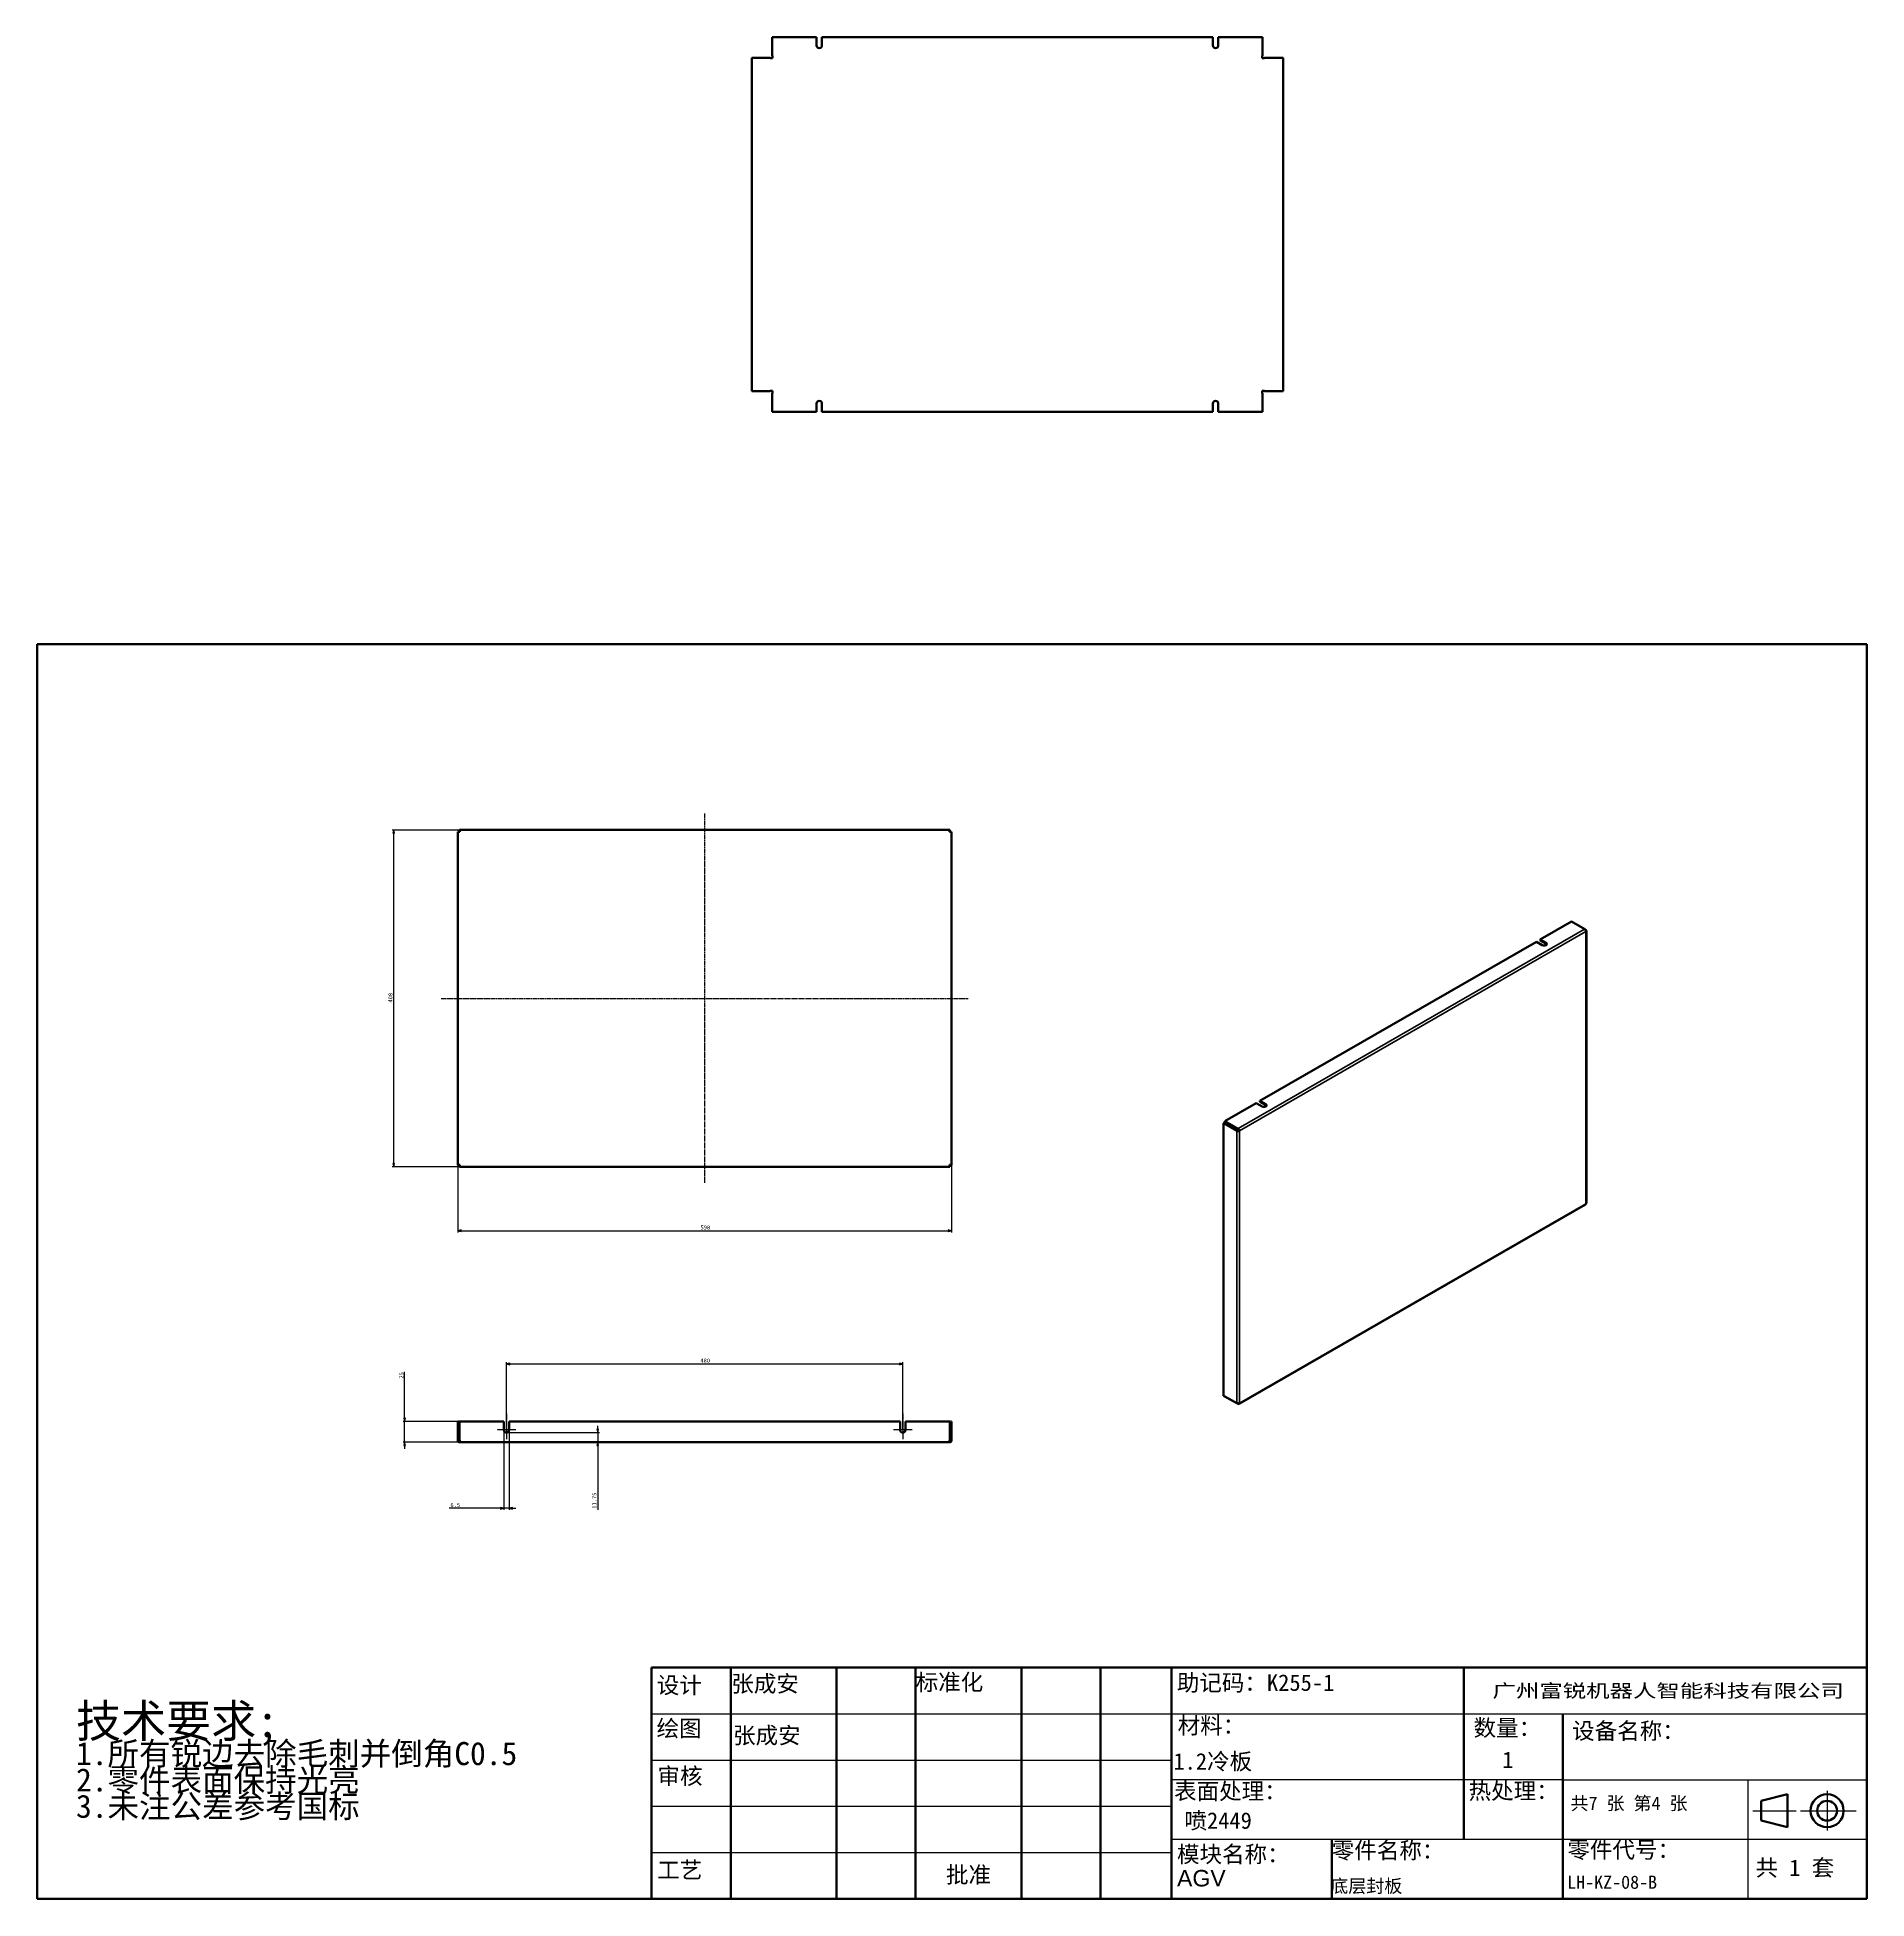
# Model space of a CAD drawing. Header units: millimetres. Extents: x 2989 to 98346, y -14444 to 9701.
# Drawn here: x 29956 to 32172, y 6378 to 8634 of the extents above; entities that cross this region are included whole.
import ezdxf
from ezdxf.enums import TextEntityAlignment as Align

# ---------------------------------------------------------------- set-up
doc = ezdxf.new("R2010")
doc.units = ezdxf.units.MM
doc.linetypes.add('CHAIN', pattern=[0.3543, 0.2362, -0.0295, 0.0591, -0.0295])
for name, color, linetype, lineweight, true_color in [('中心标记 (ISO)', 1, 'Continuous', 25, 0xff0000), ('中心线 (ISO)', 1, 'Continuous', 25, 0xff0000), ('尺寸 (ISO)', 5, 'Continuous', 25, 0x0000ff)]:
    doc.layers.add(name, color=color, linetype=linetype, lineweight=lineweight, true_color=true_color)
for name, color, linetype, lineweight in [('可见 (ISO)', 7, 'Continuous', 50), ('可见窄的 (ISO)', 7, 'Continuous', 35), ('图框 (ISO)', 7, 'Continuous', 70), ('标注线', 3, 'Continuous', 18), ('标题 (ISO)', 7, 'Continuous', 50), ('符号 (ISO)', 7, 'Continuous', 25)]:
    doc.layers.add(name, color=color, linetype=linetype, lineweight=lineweight)
doc.styles.add('DIM', font='txt.shx', dxfattribs={"width": 0.8, "bigfont": 'bigfont.shx'})
doc.styles.get("Standard").update_dxf_attribs({"font": 'arial.ttf'})
doc.styles.add('文本样式126', font='simfang.ttf', dxfattribs={"width": 1.3})
doc.styles.add('文本样式19', font='tahoma.ttf')
doc.styles.add('文本样式91', font='simfang.ttf')
doc.styles.add('注释文本 (ISO)', font='simfang.ttf')
doc.dimstyles.new('默认 (GB)', dxfattribs={"dimscale": 2, "dimtxt": 2.5, "dimasz": 2, "dimexe": 1, "dimexo": 0, "dimgap": 0.75, "dimtad": 1, "dimtoh": 1, "dimrnd": 1e-08, "dimdsep": 46, "dimtxsty": '注释文本 (ISO)', "dimblk": 'Filled-2', "dimcen": 0.09, "dimdle": 10, "dimclrd": 256, "dimclre": 256, "dimclrt": 256, "dimaunit": 1, "dimadec": 3, "dimazin": 2, "dimtfac": 0.52, "dimtmove": 0, "dimatfit": 3, "dimldrblk": 'Filled-1', "dimfxl": 0, "dimtolj": 1, "dimlwd": -1, "dimlwe": -1, "dimarcsym": 0})

msp = doc.modelspace()

# ---------------------------------------------------------------- texts
at = {"layer": '符号 (ISO)', "insert": (31730.6411, 6556.4164), "char_height": 20, "attachment_point": 1, "style": '注释文本 (ISO)'}
msp.add_mtext('{1}', dxfattribs=at)
at = {"layer": '符号 (ISO)', "insert": (31345.5809, 6482.8215), "char_height": 20, "width": 104, "attachment_point": 1, "style": '注释文本 (ISO)'}
msp.add_mtext('{喷2449}', dxfattribs=at)

# ---------------------------------------------------------------- blocks, each defined once
blk = doc.blocks.new('图框 A3-A4')
at = {"layer": '图框 (ISO)'}
for p, q in [((287, 200), (10, 200)), ((10, 200), (10, 10)), ((287, 10), (287, 200)), ((10, 10), (287, 10))]:
    blk.add_line(p, q, dxfattribs=at)
blk = doc.blocks.new('标题栏 GB1')
at = {"layer": '标题 (ISO)'}
for p, q in [((194.57, 65.23), (194.57, 72.23)), ((194.57, 72.23), (378.57, 72.23)), ((206.57, 65.23), (206.57, 72.23)), ((222.57, 65.23), (222.57, 72.23)), ((234.57, 65.23), (234.57, 72.23)), ((250.57, 65.23), (250.57, 72.23)), ((262.57, 65.23), (262.57, 72.23)), ((273.31, 65.23), (273.31, 72.23)), ((317.57, 65.23), (317.57, 72.23)), ((378.57, 72.23), (378.57, 65.23)), ((194.57, 37.23), (194.57, 65.23)), ((206.57, 37.23), (206.57, 65.23)), ((222.57, 44.23), (222.57, 65.23)), ((234.57, 37.23), (234.57, 65.23)), ((250.57, 37.23), (250.57, 65.23)), ((262.57, 37.23), (262.57, 65.23)), ((273.31, 65.23), (273.31, 37.23)), ((317.57, 55.23), (317.57, 65.23)), ((378.57, 65.23), (378.57, 37.23)), ((317.57, 55.23), (317.57, 46.23)), ((366.57, 53.06), (362.57, 52.06)), ((362.57, 52.06), (362.57, 49.06)), ((366.57, 48.06), (366.57, 53.06)), ((362.57, 49.06), (366.57, 48.06)), ((297.57, 46.23), (297.57, 37.23)), ((222.57, 44.23), (222.57, 37.23)), ((378.57, 37.23), (194.57, 37.23))]:
    blk.add_line(p, q, dxfattribs=at)
at = {"layer": '标题 (ISO)', "lineweight": 25}
for p, q in [((194.57, 65.23), (273.31, 65.23)), ((273.31, 65.23), (378.57, 65.23)), ((194.57, 58.23), (273.31, 58.23)), ((332.57, 55.23), (273.31, 55.23)), ((332.57, 55.23), (378.57, 55.23)), ((360.57, 55.23), (360.57, 46.23)), ((194.57, 51.23), (273.31, 51.23)), ((372.58, 53.56), (372.58, 47.56)), ((361.32, 50.56), (367.88, 50.56)), ((368.55, 50.56), (370.07, 50.56)), ((370.07, 50.56), (376.97, 50.56)), ((273.31, 46.23), (378.57, 46.23)), ((360.57, 46.23), (360.57, 37.23)), ((194.57, 44.23), (273.31, 44.23))]:
    blk.add_line(p, q, dxfattribs=at)
at = {"layer": '标题 (ISO)', "lineweight": 50}
blk.add_line((332.57, 65.23), (332.57, 37.23), dxfattribs=at)
at = {"layer": '标题 (ISO)'}
for radius in [2.5, 1.5]:
    blk.add_circle((372.57, 50.56), radius, dxfattribs=at)
at = {"layer": '标题 (ISO)', "style": '文本样式126', "width": 1.3}
blk.add_text('广州富锐机器人智能科技有限公司', height=2, dxfattribs=at).set_placement((348.5, 68.73), align=Align.MIDDLE_CENTER)
at = {"layer": '标题 (ISO)', "char_height": 2.5, "style": '注释文本 (ISO)'}
for s, insert, attachment_point in [('\\f仿宋|b0|i0;设计', (195.38, 70.83), 1), ('张成安', (206.66, 71.05), 1), ('\\f仿宋|b0|i0;标准化', (234.57, 71.28), 1), ('助记码：K255-1', (274.11, 71.21), 1), ('\\f仿宋|b0|i0;材料：', (274.24, 64.72), 1), ('\\f仿宋|b0|i0;绘图', (195.35, 64.28), 1), ('张成安', (206.92, 63.22), 1), ('\\f仿宋|b0|i0;数量：', (319.04, 64.37), 1), ('\\f仿宋|b0|i0;审核', (195.48, 57.07), 1), ('\\f仿宋|b0|i0;热处理：', (318.29, 54.82), 1), ('\\f仿宋|b0|i0;零件名称：', (297.57, 45.8), 1), ('\\f仿宋|b0|i0;零件代号：', (333.25, 45.9), 1), ('\\f仿宋|b0|i0;批准', (242.57, 40.73), 5)]:
    blk.add_mtext(s, dxfattribs=dict(at, insert=insert, attachment_point=attachment_point))
at = {"layer": '标题 (ISO)', "char_height": 2.5, "attachment_point": 1, "style": '注释文本 (ISO)'}
for s, insert, line_spacing_factor in [('设备名称：\\P', (333.96, 63.91), 0.856364), ('模块名称：\\P\\fArial|b0|i0;\\H2.5000;AGV', (274.14, 45.23), 0.872369)]:
    blk.add_mtext(s, dxfattribs=dict(at, insert=insert, line_spacing_factor=line_spacing_factor))
at = {"layer": '标题 (ISO)', "attachment_point": 1, "style": '注释文本 (ISO)'}
for s, insert, char_height, width in [('\\f仿宋|b0|i0;表面处理：', (273.7, 54.78), 2.5, 18.7135), ('\\f仿宋|b0|i0;\\H2.0000;共7 张 第4 张', (333.72, 52.69), 2, 27.2374), ('\\f仿宋|b0|i0;工艺', (195.45, 42.85), 2.5, 7.4854), ('  共 1 套', (358.32, 43.18), 2.5, 17.7919)]:
    blk.add_mtext(s, dxfattribs=dict(at, insert=insert, char_height=char_height, width=width))
at = {"layer": '标题 (ISO)'}
for tag, p, height, style in [('材料_001', (273.59, 56.78), 2.5, '注释文本 (ISO)'), ('零件代号_001', (297.34, 38.16), 2, '文本样式91'), ('描述_001', (333.22, 38.74), 2, '文本样式91')]:
    blk.add_attdef(tag, p, '', height=height, dxfattribs=dict(at, style=style))
at = {"layer": '标题 (ISO)', "style": '文本样式91'}
blk.add_attdef('热处理', text='', height=2, dxfattribs=at).set_placement((318.2, 50.63), align=Align.TOP_LEFT)
at = {"layer": '标题 (ISO)', "style": '文本样式19'}
for tag, p in [('工程核准人', (256.57, 40.73)), ('工程批准日期', (267.94, 40.73))]:
    blk.add_attdef(tag, text='', height=1, dxfattribs=at).set_placement(p, align=Align.MIDDLE_CENTER)
blk = doc.blocks.new('Filled-2')
at = {"color": 0}
for p, q in [((0, 0), (-1, 0.25)), ((-1, 0.25), (-1, -0.25)), ((-1, 0), (0, 0)), ((-1, -0.25), (0, 0))]:
    blk.add_line(p, q, dxfattribs=at)
at = {"color": 0, "flags": 128}
blk.add_lwpolyline([(-1, -0.25), (0, 0), (-1, 0.25), (-1, -0.25)], dxfattribs=at)
at = {"color": 0}
blk.add_solid([(-1, -0.25), (0, 0), (-1, 0.25), (-1, -0.25)], dxfattribs=at)
blk = doc.blocks.new('*D178')
at = {"layer": 'Defpoints', "color": 0, "transparency": 16777216}
for p in [(30465.5, 7267.4), (31063.5, 7267.4), (31063.5, 7187.4)]:
    blk.add_point(p, dxfattribs=at)
at = {"layer": '尺寸 (ISO)', "transparency": 16777216}
for p, q in [((30465.5, 7267.4), (30465.5, 7185.4)), ((31063.5, 7267.4), (31063.5, 7185.4)), ((30469.5, 7187.4), (31059.5, 7187.4))]:
    blk.add_line(p, q, dxfattribs=at)
at = {"layer": '尺寸 (ISO)', "transparency": 16777216, "xscale": 4, "yscale": 4, "zscale": 4, "rotation": 180}
blk.add_blockref('Filled-2', (30465.5, 7187.4), dxfattribs=at)
at = {"layer": '尺寸 (ISO)', "transparency": 16777216, "xscale": 4, "yscale": 4, "zscale": 4}
blk.add_blockref('Filled-2', (31063.5, 7187.4), dxfattribs=at)
at = {"layer": '尺寸 (ISO)', "transparency": 16777216, "insert": (30759.4, 7194), "char_height": 5, "attachment_point": 1, "style": '注释文本 (ISO)'}
blk.add_mtext('\\A1;598', dxfattribs=at)
blk = doc.blocks.new('Filled-1')
at = {"color": 0}
for p, q in [((0, 0), (-1, 0.125)), ((-1, 0.125), (-1, -0.125)), ((-1, 0), (0, 0)), ((-1, -0.125), (0, 0))]:
    blk.add_line(p, q, dxfattribs=at)
at = {"color": 0, "flags": 128}
blk.add_lwpolyline([(-1, -0.125), (0, 0), (-1, 0.125), (-1, -0.125)], dxfattribs=at)
at = {"color": 0}
blk.add_solid([(-1, -0.125), (0, 0), (-1, 0.125), (-1, -0.125)], dxfattribs=at)
blk = doc.blocks.new('*D179')
at = {"layer": 'Defpoints', "color": 0, "transparency": 16777216}
for p in [(30387.9, 7673), (30467.9, 7673), (30467.9, 7265)]:
    blk.add_point(p, dxfattribs=at)
at = {"layer": '尺寸 (ISO)', "transparency": 16777216}
for p, q in [((30467.9, 7673), (30385.9, 7673)), ((30387.9, 7269), (30387.9, 7669)), ((30467.9, 7265), (30385.9, 7265))]:
    blk.add_line(p, q, dxfattribs=at)
at = {"layer": '尺寸 (ISO)', "transparency": 16777216, "xscale": 4, "yscale": 4, "zscale": 4}
for p, rotation in [((30387.9, 7673), 90), ((30387.9, 7265), 270)]:
    blk.add_blockref('Filled-2', p, dxfattribs=dict(at, rotation=rotation))
at = {"layer": '尺寸 (ISO)', "transparency": 16777216, "insert": (30381.3, 7463.9), "char_height": 5, "attachment_point": 1, "rotation": 90, "style": '注释文本 (ISO)'}
blk.add_mtext('\\A1;408', dxfattribs=at)
blk = doc.blocks.new('*D180')
at = {"layer": 'Defpoints', "color": 0, "transparency": 16777216}
for p in [(30467.5, 6956.2), (30401.1, 6931.2), (30467.9, 6931.2)]:
    blk.add_point(p, dxfattribs=at)
at = {"layer": '尺寸 (ISO)', "transparency": 16777216}
for p, q in [((30401.1, 6960.2), (30401.1, 7016.4)), ((30467.5, 6956.2), (30399.1, 6956.2)), ((30401.1, 6931.2), (30401.1, 6956.2)), ((30467.9, 6931.2), (30399.1, 6931.2)), ((30401.1, 6927.2), (30401.1, 6923.2))]:
    blk.add_line(p, q, dxfattribs=at)
at = {"layer": '尺寸 (ISO)', "transparency": 16777216, "xscale": 4, "yscale": 4, "zscale": 4}
for p, rotation in [((30401.1, 6956.2), 270), ((30401.1, 6931.2), 90)]:
    blk.add_blockref('Filled-2', p, dxfattribs=dict(at, rotation=rotation))
at = {"layer": '尺寸 (ISO)', "transparency": 16777216, "insert": (30394.5, 7008.4), "char_height": 5, "attachment_point": 1, "rotation": 90, "style": '注释文本 (ISO)'}
blk.add_mtext('\\A1;25', dxfattribs=at)
blk = doc.blocks.new('*D181')
at = {"layer": 'Defpoints', "color": 0, "transparency": 16777216}
for p in [(30524.5, 6942.9), (30554.9, 6931.2), (30634.9, 6931.2)]:
    blk.add_point(p, dxfattribs=at)
at = {"layer": '尺寸 (ISO)', "transparency": 16777216}
for p, q in [((30634.9, 6946.9), (30634.9, 6950.9)), ((30524.5, 6942.9), (30636.9, 6942.9)), ((30634.9, 6942.9), (30634.9, 6931.2)), ((30634.9, 6927.2), (30634.9, 6849.2))]:
    blk.add_line(p, q, dxfattribs=at)
at = {"layer": '尺寸 (ISO)', "transparency": 16777216, "xscale": 4, "yscale": 4, "zscale": 4}
for p, rotation in [((30634.9, 6942.9), 270), ((30634.9, 6931.2), 90)]:
    blk.add_blockref('Filled-2', p, dxfattribs=dict(at, rotation=rotation))
at = {"layer": '尺寸 (ISO)', "transparency": 16777216, "insert": (30628.3, 6850.7), "char_height": 5, "attachment_point": 1, "rotation": 90, "style": '注释文本 (ISO)'}
blk.add_mtext('\\A1;11.75', dxfattribs=at)
blk = doc.blocks.new('*D182')
at = {"layer": 'Defpoints', "color": 0, "transparency": 16777216}
for p in [(30521.2, 6946.2), (30527.7, 6946.2), (30527.7, 6851.2)]:
    blk.add_point(p, dxfattribs=at)
at = {"layer": '尺寸 (ISO)', "transparency": 16777216}
for p, q in [((30521.2, 6946.2), (30521.2, 6849.2)), ((30527.7, 6946.2), (30527.7, 6849.2)), ((30517.2, 6851.2), (30455, 6851.2)), ((30527.7, 6851.2), (30521.2, 6851.2)), ((30531.7, 6851.2), (30535.7, 6851.2))]:
    blk.add_line(p, q, dxfattribs=at)
at = {"layer": '尺寸 (ISO)', "transparency": 16777216, "xscale": 4, "yscale": 4, "zscale": 4}
blk.add_blockref('Filled-2', (30521.2, 6851.2), dxfattribs=at)
at = {"layer": '尺寸 (ISO)', "transparency": 16777216, "xscale": 4, "yscale": 4, "zscale": 4, "rotation": 180}
blk.add_blockref('Filled-2', (30527.7, 6851.2), dxfattribs=at)
at = {"layer": '尺寸 (ISO)', "transparency": 16777216, "insert": (30456.5, 6857.7), "char_height": 5, "attachment_point": 1, "style": '注释文本 (ISO)'}
blk.add_mtext('\\A1;6.5', dxfattribs=at)
blk = doc.blocks.new('*D183')
at = {"layer": 'Defpoints', "color": 0, "transparency": 16777216}
for p in [(31004.5, 7026.2), (30524.5, 6946.2), (31004.5, 6946.2)]:
    blk.add_point(p, dxfattribs=at)
at = {"layer": '尺寸 (ISO)', "transparency": 16777216}
for p, q in [((30524.5, 6946.2), (30524.5, 7028.2)), ((30528.5, 7026.2), (31000.5, 7026.2)), ((31004.5, 6946.2), (31004.5, 7028.2))]:
    blk.add_line(p, q, dxfattribs=at)
at = {"layer": '尺寸 (ISO)', "transparency": 16777216, "xscale": 4, "yscale": 4, "zscale": 4, "rotation": 180}
blk.add_blockref('Filled-2', (30524.5, 7026.2), dxfattribs=at)
at = {"layer": '尺寸 (ISO)', "transparency": 16777216, "xscale": 4, "yscale": 4, "zscale": 4}
blk.add_blockref('Filled-2', (31004.5, 7026.2), dxfattribs=at)
at = {"layer": '尺寸 (ISO)', "transparency": 16777216, "insert": (30759.3, 7032.7), "char_height": 5, "attachment_point": 1, "style": '注释文本 (ISO)'}
blk.add_mtext('\\A1;480', dxfattribs=at)
blk = doc.blocks.new('加工')
at = {"layer": '符号 (ISO)', "insert": (-36.68, 11.05), "char_height": 2.5, "width": 80.4946, "attachment_point": 1, "line_spacing_factor": 0.683636, "style": '注释文本 (ISO)'}
blk.add_mtext('{\\H2x;技术要求;\\P\\H0.7x;1.所有锐边去除毛刺并倒角C0.5\\H2.12498x; \\H0.47059x;\\P2.零件表面保持光亮\\H1.84035x; \\H0.54337x;\\P3.未注公差参考国标\\H1.80945x; }', dxfattribs=at)
blk = doc.blocks.new('*T27')
at = {"color": 0, "linetype": 'ByBlock', "lineweight": -2, "transparency": 16777216}
for p, q in [((0, 0), (127, 0)), ((0, 0), (0, -78)), ((63.5, 0), (63.5, -78)), ((127, 0), (127, -78)), ((0, -39), (127, -39)), ((0, -78), (127, -78))]:
    blk.add_line(p, q, dxfattribs=at)
at = {"color": 0, "transparency": 16777216, "char_height": 10, "width": 60.5, "attachment_point": 5}
for s, insert in [('{\\fSimSun|b0|i0|c134|p2;料 厚}', (31.75, -19.5)), ('{\\fSimSun|b0|i0|c134|p2;件 数}', (95.25, -19.5))]:
    blk.add_mtext(s, dxfattribs=dict(at, insert=insert))
blk = doc.blocks.new('圆心打标')
at = {"layer": '标注线'}
for p, q in [((-2.5, 0), (2.5, 0)), ((0, 2.5), (0, -2.5))]:
    blk.add_line(p, q, dxfattribs=at)
blk = doc.blocks.new('拆图参数')
blk.add_blockref('*T27', (-63.5, 78))
at = {"layer": '标注线'}
blk.add_blockref('圆心打标', (67219.7, -21339.8), dxfattribs=at)
at = {"style": 'DIM', "width": 0.8}
blk.add_attdef('6', text='', height=10, dxfattribs=at).set_placement((-37.1, 18.9), align=Align.MIDDLE_LEFT)
blk.add_attdef('1', text='', height=10, dxfattribs=at).set_placement((36.6, 19.3), align=Align.MIDDLE_CENTER)

# ---------------------------------------------------------------- dimensions: what is measured, and where the dimension line sits
at = {"layer": '尺寸 (ISO)'}
for base, p1, p2, angle, override, picture, middle in [((30387.859, 7673.0354), (30467.859, 7265.0354), (30467.859, 7673.0354), 90, {"dimtoh": 0, "dimdec": 2, "dimtp": 0, "dimtm": 0, "dimtdec": 2, "dimtofl": 0, "dimatfit": 1}, '*D179', (30387.859, 7469.0354)), ((31063.459, 7187.4354), (30465.459, 7267.4354), (31063.459, 7267.4354), 180, {"dimtoh": 0, "dimdec": 2, "dimtp": 0, "dimtm": 0, "dimtdec": 2, "dimtofl": 0, "dimatfit": 1}, '*D178', (30764.459, 7187.4354)), ((30401.0729, 6931.152), (30467.5075, 6956.152), (30467.859, 6931.152), 270, {"dimtoh": 0, "dimdec": 2, "dimtp": 0, "dimtm": 0, "dimtdec": 2, "dimtofl": 1, "dimatfit": 1}, '*D180', (30401.0729, 7011.657)), ((31004.459, 7026.152), (30524.459, 6946.152), (31004.459, 6946.152), 180, {"dimtoh": 0, "dimdec": 2, "dimtp": 0, "dimtm": 0, "dimtdec": 2, "dimtofl": 0, "dimatfit": 1}, '*D183', (30764.459, 7026.152)), ((30634.8898, 6931.152), (30524.459, 6942.902), (30554.8898, 6931.152), 270, {"dimtoh": 0, "dimdec": 2, "dimse2": 1, "dimtp": 0, "dimtm": 0, "dimtdec": 2, "dimtofl": 1, "dimatfit": 1}, '*D181', (30634.8898, 6859.152))]:
    dim = msp.add_linear_dim(base=base, p1=p1, p2=p2, angle=angle, dimstyle='默认 (GB)', override=override, dxfattribs=at)
    dim.commit()
    dim.dimension.update_dxf_attribs({"geometry": picture, "text_midpoint": middle, "dimtype": 160})
dim = msp.add_linear_dim(base=(30527.709, 6851.152), p1=(30521.209, 6946.152), p2=(30527.709, 6946.152), dimstyle='默认 (GB)', override={"dimtoh": 0, "dimdec": 2, "dimtp": 0, "dimtm": 0, "dimtdec": 2, "dimtofl": 1, "dimatfit": 1}, dxfattribs=at)
dim.commit()
dim.dimension.update_dxf_attribs({"geometry": '*D182', "text_midpoint": (30461.5405, 6851.152), "dimtype": 160})

# ---------------------------------------------------------------- linework, layer by layer
at = {"layer": '中心标记 (ISO)', "linetype": 'CHAIN', "ltscale": 4.340554}
for p, q in [((30524.459, 6966.152), (30524.459, 6934.902)), ((31004.459, 6966.152), (31004.459, 6934.902))]:
    msp.add_line(p, q, dxfattribs=at)
at = {"layer": '中心标记 (ISO)', "linetype": 'CHAIN', "ltscale": 3.125171}
for p, q in [((30535.709, 6946.152), (30513.209, 6946.152)), ((31015.709, 6946.152), (30993.209, 6946.152))]:
    msp.add_line(p, q, dxfattribs=at)
at = {"layer": '中心线 (ISO)', "linetype": 'CHAIN', "ltscale": 23.990969}
for p, q in [((30764.459, 7693.0354), (30764.459, 7245.0354)), ((30445.459, 7469.0354), (31083.459, 7469.0354))]:
    msp.add_line(p, q, dxfattribs=at)
at = {"layer": '可见 (ISO)'}
for p, q in [((30846.3698, 8633.594), (30900.0712, 8633.594)), ((30846.3698, 8610.994), (30846.3698, 8633.594)), ((30900.0712, 8623.594), (30900.0712, 8633.594)), ((30906.5712, 8633.594), (30906.5712, 8623.594)), ((31380.0712, 8633.594), (30906.5712, 8633.594)), ((31380.0712, 8633.594), (31380.0712, 8623.594)), ((31386.5712, 8623.594), (31386.5712, 8633.594)), ((31440.2727, 8633.594), (31386.5712, 8633.594)), ((31440.2727, 8610.994), (31440.2727, 8633.594)), ((30821.4069, 8608.6312), (30844.0069, 8608.6312)), ((30821.4069, 8608.6312), (30821.4069, 8204.7282)), ((30844.0069, 8608.6312), (30844.0069, 8608.2797)), ((30844.0069, 8608.2797), (30846.7212, 8608.2797)), ((30846.7212, 8610.994), (30846.3698, 8610.994)), ((30846.7212, 8608.2797), (30846.7212, 8610.994)), ((31439.9212, 8608.2797), (31439.9212, 8610.994)), ((31439.9212, 8610.994), (31440.2727, 8610.994)), ((31442.6356, 8608.2797), (31439.9212, 8608.2797)), ((31465.2356, 8608.6312), (31442.6356, 8608.6312)), ((31442.6356, 8608.6312), (31442.6356, 8608.2797)), ((31465.2356, 8608.6312), (31465.2356, 8204.7282)), ((30821.4069, 8204.7282), (30844.0069, 8204.7282)), ((30844.0069, 8204.7282), (30844.0069, 8205.0797)), ((30844.0069, 8205.0797), (30846.7212, 8205.0797)), ((30846.7212, 8202.3654), (30846.3698, 8202.3654)), ((30846.3698, 8202.3654), (30846.3698, 8179.7654)), ((30846.7212, 8205.0797), (30846.7212, 8202.3654)), ((30900.0712, 8189.7654), (30900.0712, 8179.7654)), ((30906.5712, 8179.7654), (30906.5712, 8189.7654)), ((31380.0712, 8179.7654), (31380.0712, 8189.7654)), ((31386.5712, 8189.7654), (31386.5712, 8179.7654)), ((31439.9212, 8205.0797), (31439.9212, 8202.3654)), ((31442.6356, 8205.0797), (31439.9212, 8205.0797)), ((31439.9212, 8202.3654), (31440.2727, 8202.3654)), ((31440.2727, 8202.3654), (31440.2727, 8179.7654)), ((31442.6356, 8204.7282), (31442.6356, 8205.0797)), ((31465.2356, 8204.7282), (31442.6356, 8204.7282)), ((30846.3698, 8179.7654), (30900.0712, 8179.7654)), ((31380.0712, 8179.7654), (30906.5712, 8179.7654)), ((31440.2727, 8179.7654), (31386.5712, 8179.7654)), ((30466.659, 7670.9869), (30465.459, 7670.9869)), ((30465.459, 7670.9869), (30465.459, 7670.6354)), ((30467.859, 7670.6354), (30465.459, 7670.6354)), ((30465.459, 7670.6354), (30465.459, 7267.4354)), ((30466.659, 7670.6354), (30466.659, 7670.9869)), ((30467.859, 7673.0354), (30467.5075, 7673.0354)), ((30467.5075, 7671.8354), (30467.5075, 7673.0354)), ((30467.859, 7671.8354), (30467.5075, 7671.8354)), ((30467.859, 7673.0354), (30467.859, 7670.6354)), ((31061.059, 7673.0354), (30467.859, 7673.0354)), ((31061.059, 7673.0354), (31061.059, 7670.6354)), ((31061.059, 7673.0354), (31061.4105, 7673.0354)), ((31061.059, 7671.8354), (31061.4105, 7671.8354)), ((31061.059, 7670.6354), (31063.459, 7670.6354)), ((31061.4105, 7671.8354), (31061.4105, 7673.0354)), ((31062.259, 7670.9869), (31063.459, 7670.9869)), ((31062.259, 7670.6354), (31062.259, 7670.9869)), ((31063.459, 7670.9869), (31063.459, 7670.6354)), ((31063.459, 7670.6354), (31063.459, 7267.4354)), ((31814.4775, 7562.1623), (31776.5048, 7540.2952)), ((31830.4581, 7552.9596), (31814.4775, 7562.1623)), ((31771.9086, 7537.6485), (31437.0935, 7344.8413)), ((31771.9086, 7537.6485), (31778.9797, 7533.5765)), ((31783.5759, 7536.2233), (31776.5048, 7540.2952)), ((31776.5048, 7540.2952), (31776.5048, 7539.3142)), ((31776.5048, 7539.3142), (31783.5759, 7535.2422)), ((31830.2096, 7552.8165), (31830.4581, 7552.9596)), ((31830.4581, 7552.6522), (31830.4581, 7552.9596)), ((31830.4581, 7552.9532), (31831.9066, 7552.119)), ((31831.2811, 7551.7588), (31831.9066, 7552.119)), ((31831.4119, 7551.5468), (31831.9066, 7551.8317)), ((31831.9066, 7552.119), (31831.9066, 7551.8317)), ((31832.6096, 7221.2194), (31832.6096, 7550.8544)), ((31394.5247, 7320.3275), (31432.4973, 7342.1945)), ((31439.5684, 7338.1226), (31432.4973, 7342.1945)), ((31437.0935, 7344.8413), (31444.1646, 7340.7693)), ((31437.0935, 7343.8602), (31437.0935, 7344.8413)), ((31444.1646, 7339.7883), (31437.0935, 7343.8602)), ((31393.9247, 7318.3072), (31393.0761, 7317.8186)), ((31393.0761, 7317.8186), (31409.0568, 7308.616)), ((31393.0761, 7317.8186), (31393.0761, 6987.6089)), ((31409.9053, 7309.1046), (31393.9247, 7318.3072)), ((31394.5247, 7319.3465), (31394.5247, 7320.3275)), ((31410.5053, 7311.1249), (31394.5247, 7320.3275)), ((31410.5053, 7310.1438), (31394.5247, 7319.3465)), ((31409.9053, 7309.1046), (31409.0568, 7308.616)), ((31409.9053, 7308.8173), (31409.0568, 7308.3286)), ((31409.0568, 7308.616), (31409.0568, 7308.3286)), ((31409.9053, 7308.8173), (31409.9053, 7309.1046)), ((31410.7538, 7311.268), (31410.5053, 7311.1249)), ((31410.5053, 7310.1438), (31410.5053, 7311.1249)), ((31410.7538, 7310.287), (31410.5053, 7310.1438)), ((31410.7538, 7310.287), (31410.7538, 7311.268)), ((31411.6023, 7308.8173), (31412.4509, 7308.3286)), ((30465.459, 7267.0839), (30465.459, 7267.4354)), ((30467.859, 7267.4354), (30465.459, 7267.4354)), ((30466.659, 7267.0839), (30465.459, 7267.0839)), ((30466.659, 7267.4354), (30466.659, 7267.0839)), ((30467.859, 7266.2354), (30467.5075, 7266.2354)), ((30467.5075, 7266.2354), (30467.5075, 7265.0354)), ((30467.859, 7265.0354), (30467.5075, 7265.0354)), ((30467.859, 7265.0354), (30467.859, 7267.4354)), ((31061.059, 7265.0354), (30467.859, 7265.0354)), ((31061.059, 7267.4354), (31063.459, 7267.4354)), ((31061.059, 7265.0354), (31061.059, 7267.4354)), ((31061.059, 7266.2354), (31061.4105, 7266.2354)), ((31061.059, 7265.0354), (31061.4105, 7265.0354)), ((31061.4105, 7266.2354), (31061.4105, 7265.0354)), ((31062.259, 7267.4354), (31062.259, 7267.0839)), ((31062.259, 7267.0839), (31063.459, 7267.0839)), ((31063.459, 7267.0839), (31063.459, 7267.4354)), ((31411.9515, 6977.5911), (31831.4072, 7219.1396)), ((31393.0761, 6987.6089), (31409.0568, 6978.4063)), ((31394.5247, 6986.7748), (31394.5247, 6986.7683)), ((31410.5053, 6977.5657), (31394.5247, 6986.7683)), ((31409.0568, 6978.4063), (31409.0568, 6978.6936)), ((31409.3247, 6978.5606), (31409.0568, 6978.4063)), ((31410.5053, 6978.2963), (31410.5053, 6977.5657)), ((31410.7538, 6977.7088), (31410.5053, 6977.5657)), ((31410.7538, 6978.2888), (31410.7538, 6977.7088)), ((30465.459, 6956.152), (30465.459, 6933.552)), ((30466.659, 6956.152), (30465.459, 6956.152)), ((30466.659, 6933.552), (30466.659, 6956.152)), ((30467.5075, 6956.152), (30521.209, 6956.152)), ((30467.5075, 6933.552), (30467.5075, 6956.152)), ((30521.209, 6946.152), (30521.209, 6956.152)), ((30527.709, 6956.152), (30527.709, 6946.152)), ((31001.209, 6956.152), (30527.709, 6956.152)), ((31001.209, 6956.152), (31001.209, 6946.152)), ((31007.709, 6946.152), (31007.709, 6956.152)), ((31061.4105, 6956.152), (31007.709, 6956.152)), ((31061.4105, 6933.552), (31061.4105, 6956.152)), ((31062.259, 6956.152), (31063.459, 6956.152)), ((31062.259, 6933.552), (31062.259, 6956.152)), ((31063.459, 6956.152), (31063.459, 6933.552)), ((30466.659, 6933.552), (30465.459, 6933.552)), ((30467.859, 6933.552), (30467.5075, 6933.552)), ((30467.859, 6933.552), (30467.859, 6931.152)), ((30467.859, 6931.152), (31061.059, 6931.152)), ((31061.059, 6933.552), (31061.059, 6931.152)), ((31061.059, 6933.552), (31061.4105, 6933.552)), ((31062.259, 6933.552), (31063.459, 6933.552))]:
    msp.add_line(p, q, dxfattribs=at)
for centre, radius, start, end in [((30903.3212, 8623.594), 3.25, 180, 0), ((31383.3212, 8623.594), 3.25, 180, 0), ((30903.3212, 8189.7654), 3.25, 0, 180), ((31383.3212, 8189.7654), 3.25, 0, 180), ((30467.859, 6933.552), 2.4, 180, 270), ((30467.859, 6933.552), 1.2, 180, 270), ((30524.459, 6946.152), 3.25, 180, 0), ((31004.459, 6946.152), 3.25, 180, 0), ((31061.059, 6933.552), 2.4, 270, 0), ((31061.059, 6933.552), 1.2, 270, 0)]:
    msp.add_arc(centre, radius, start, end, dxfattribs=at)
for centre, major_axis, ratio, start_param, end_param in [((31781.2778, 7534.8999), (3.25, 0), 0.575861701, 3.926990817, 7.068583471), ((31781.2778, 7533.9188), (3.25, 0), 0.575861701, 0.265194802, 0.785398163), ((31830.2096, 7550.8544), (-1.1977, 2.0798), 0.578093116, 3.928924525, 5.499720852), ((31830.2096, 7550.8544), (2.4, 0), 0.575861701, 5.497787144, 7.068583471), ((31441.8665, 7339.446), (3.25, 0), 0.575861701, 3.926990817, 7.068583471), ((31441.8665, 7338.4649), (3.25, 0), 0.575861701, 0.265194802, 0.785398163), ((31410.7538, 7309.3059), (2.4, 0), 0.575861701, 3.926990817, 5.497787144), ((31410.7538, 7309.3059), (-1.2, 0), 0.575861701, 0.785398163, 2.35619449), ((31410.7538, 7309.3059), (-1.1977, 2.0798), 0.578093116, 3.928924525, 5.499720852), ((31410.7538, 7309.3059), (-0.5988, 1.0399), 0.578093116, 3.928924525, 5.499720852), ((31830.2096, 7221.2194), (1.1977, -2.0798), 0.578093116, 0, 0.787331872), ((31830.2096, 7221.2194), (2.4, 0), 0.575861701, 5.497787144, 6.283185307), ((31410.7538, 6979.6709), (2.4, 0), 0.575861701, 3.926990817, 5.497787144), ((31410.7538, 6979.6709), (1.1977, -2.0798), 0.578093116, 5.499720852, 7.070517179)]:
    msp.add_ellipse(centre, major_axis=major_axis, ratio=ratio, start_param=start_param, end_param=end_param, dxfattribs=at)
at = {"layer": '可见窄的 (ISO)'}
for p, q in [((31830.2096, 7552.8165), (31410.7538, 7311.268)), ((31412.4509, 7308.3286), (31831.9066, 7549.8771)), ((31783.5759, 7535.2422), (31783.5759, 7536.2233)), ((31831.9066, 7549.8771), (31831.9066, 7220.2421)), ((31444.1646, 7339.7883), (31444.1646, 7340.7693)), ((31409.0568, 7308.3286), (31409.0568, 6978.6936)), ((31412.4509, 6978.6936), (31412.4509, 7308.3286)), ((31412.4509, 6978.6936), (31831.9066, 7220.2421))]:
    msp.add_line(p, q, dxfattribs=at)

# ---------------------------------------------------------------- block references
for p, values in [((14977.9234, 9623.4282), {'1': '1', '6': '1.2'}), ((19064.5544, 9327.2054), {'1': '1', '6': '1.2'}), ((22288.4182, 9053.6122), {'1': '1', '6': '1.2'}), ((28235.3379, 9011.403), {'1': '2', '6': '1.2'}), ((12022.4266, 8895.6), {'1': '1', '6': '1.2'}), ((25226.3162, 8836.5324), {'1': '1', '6': '1.2'}), ((31123.8915, 8773.085), {'1': '1', '6': '1.2'}), ((9575.5862, 8756.4449), {'1': '1', '6': '1.2'}), ((6135.7025, 7866.7229), {'1': '1', '6': '3'}), ((4537.2234, 7728.4518), {'1': '3', '6': '3'}), ((7086.5338, 7689.4493), {'1': '1', '6': '3'}), ((7636.684, 7322.8704), {'1': '2', '6': '1.5'}), ((3249.5789, 6897.9901), {'1': '6', '6': '1.5'})]:
    msp.add_blockref('拆图参数', p).add_auto_attribs(values)
at = {"xscale": 8, "yscale": 8, "zscale": 8}
for name, p in [('图框 A3-A4', (29876.0595, 6298.0578)), ('加工', (30296.4914, 6525.1683))]:
    msp.add_blockref(name, p, dxfattribs=at)
msp.add_blockref('标题栏 GB1', (29143.4904, 6080.2562), dxfattribs=at).add_auto_attribs({'零件代号_001': '底层封板', '描述_001': 'LH-KZ-08-B', '材料_001': '1.2冷板'})

msp.set_redraw_order([(e.dxf.handle, doc.entitydb.next_handle()) for e in msp.query("TEXT MTEXT ATTDEF DIMENSION ARC_DIMENSION")])  # texts and dimensions are drawn at this point

doc.saveas('drawing.dxf')
